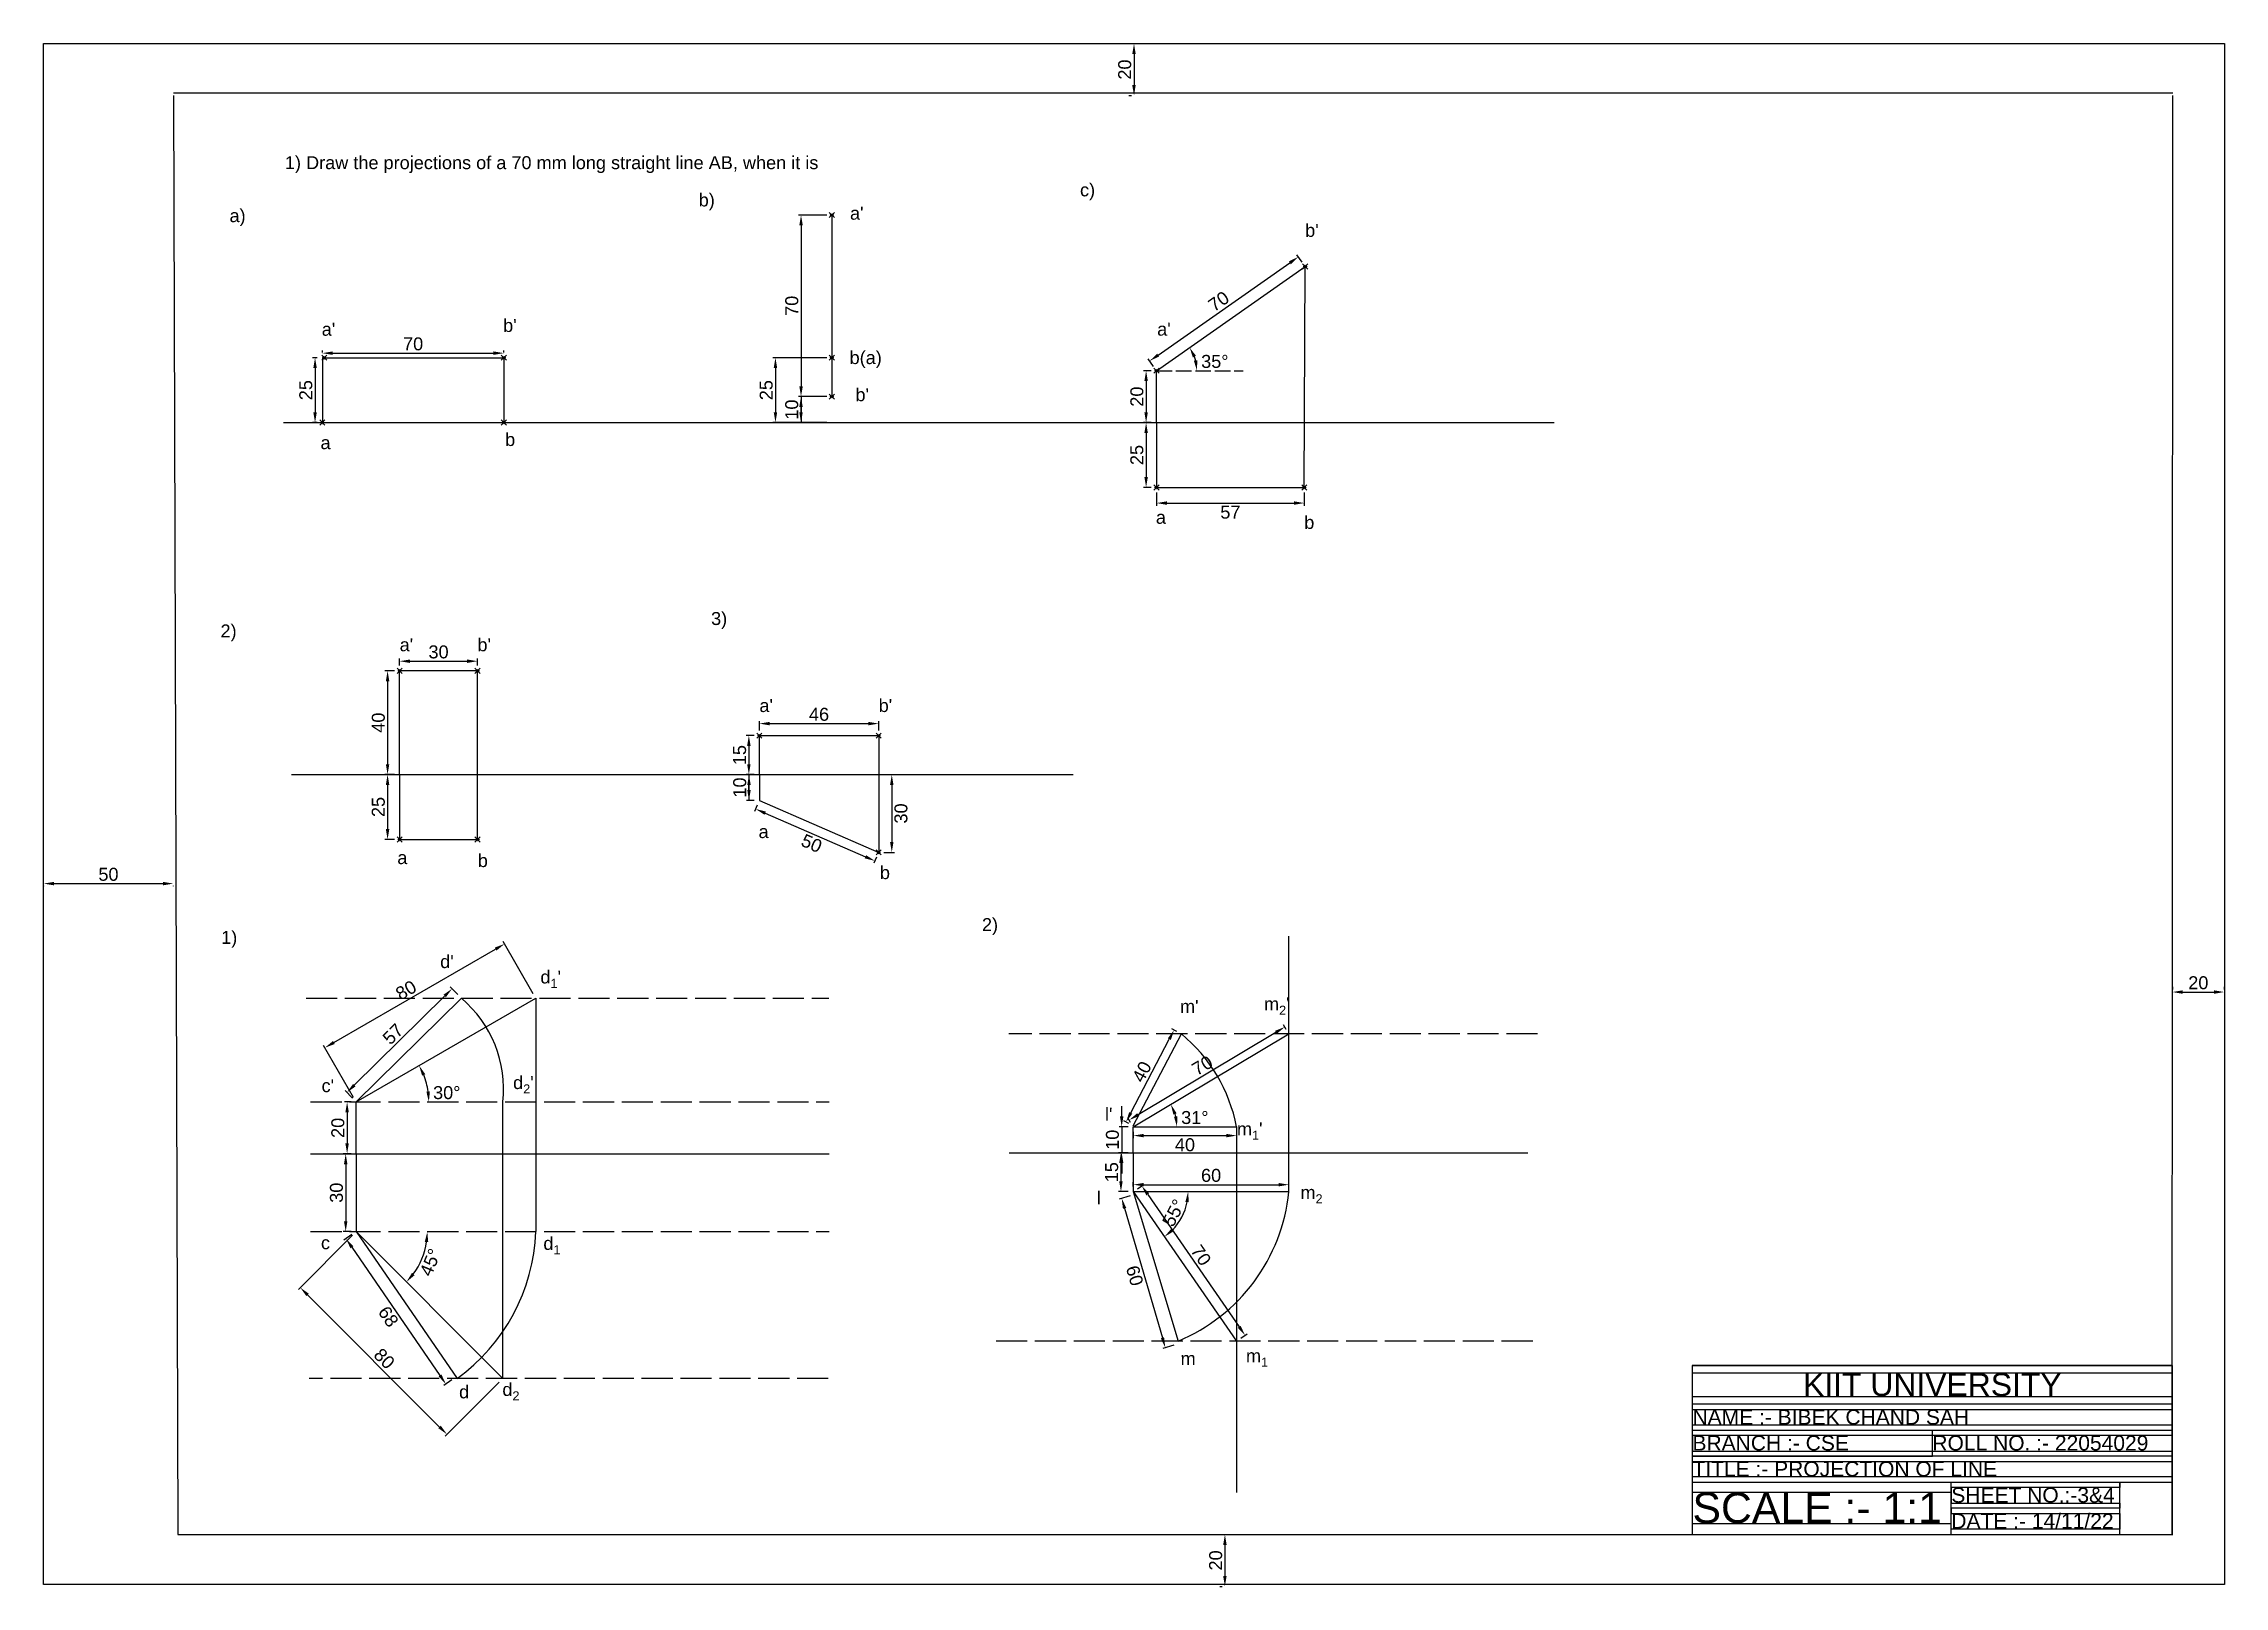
# Model space of a CAD drawing. Header units: millimetres. Extents: x -819 to 22, y -36 to 558.
import ezdxf

# ---------------------------------------------------------------- set-up
doc = ezdxf.new("R2010")
doc.units = ezdxf.units.MM
doc.header["$MEASUREMENT"] = 0
doc.header["$PDMODE"] = 35
doc.header["$PDSIZE"] = -3
doc.linetypes.add('ACAD_ISO02W100', pattern=[15, 12, -3])
doc.styles.get("Standard").update_dxf_attribs({"font": 'arial.ttf'})
doc.dimstyles.get("Standard").update_dxf_attribs({"dimtxt": 5, "dimasz": 4, "dimexe": 1, "dimexo": 2, "dimgap": 1, "dimtad": 1, "dimdec": 0, "dimdsep": 46, "dimtxsty": 'Standard', "dimcen": 2.5, "dimclrd": 2, "dimclre": 1, "dimadec": 0, "dimazin": 0, "dimtfac": 1, "dimtdec": 0, "dimtmove": 0, "dimatfit": 3, "dimfxl": 1, "dimtolj": 1, "dimtzin": 0, "dimarcsym": 0})

msp = doc.modelspace()

# ---------------------------------------------------------------- texts
at = {"attachment_point": 1}
for s, width, heights, insert, char_height in [('1) Draw the projections of a 70 mm long straight line AB, when it is', 396.5914, [0], (-725.65, 514.88), 5), ('c)', 4.264, [0], (-419.02, 504.39), 5), ('b)', 4.264, [0], (-566.07, 500.5), 5), ('a)', 4.264, [0], (-747.01, 494.45), 5), ("a'", 4.264, [0], (-507.72, 495.39), 5), ("b'", 5.0293, [0], (-332.2, 488.77), 5), ("a'", 4.264, [0], (-711.45, 450.65), 5), ("b'", 5.0293, [0], (-641.5, 452.12), 5), ("a'", 4.264, [0], (-389.27, 450.69), 5), ('b(a)', 5.0293, [0], (-507.88, 439.74), 5), ("b'", 5.0293, [0], (-505.63, 425.43), 5), ('a', 4.264, [0], (-711.92, 406.94), 5), ('b', 5.0293, [0], (-640.73, 408.16), 5), ('a', 4.264, [0], (-389.76, 378.17), 5), ('b', 5.0293, [0], (-332.54, 376.21), 5), ('3)', 4.264, [0], (-561.3, 339.16), 5), ('2)', 4.264, [0], (-750.48, 334.36), 5), ("a'", 4.264, [0], (-681.4, 329.04), 5), ("b'", 5.0293, [0], (-651.4, 329.04), 5), ("a'", 4.264, [0], (-542.67, 305.61), 5), ("b'", 5.0293, [0], (-496.67, 305.61), 5), ('a', 4.264, [0], (-542.98, 257.02), 5), ('a', 4.264, [0], (-682.3, 246.99), 5), ('b', 5.0293, [0], (-651.28, 245.85), 5), ('b', 5.0293, [0], (-496.19, 241.21), 5), ('2)', 4.264, [0], (-456.84, 221.16), 5), ('1)', 4.264, [0], (-750.24, 216.25), 5), ("d'", 4.264, [0], (-665.77, 206.92), 5), ("\\A1;d{\\H0.7x;\\S^ 1;}'", 4.264, [0], (-627.12, 200.98), 5), ("m'", 4.264, [0], (-380.46, 189.64), 5), ("\\A1;m{\\H0.7x;\\S^ 2;}'", 4.264, [0], (-348.07, 190.61), 5), ("\\A1;d{\\H0.7x;\\S^ 2;}'", 4.264, [0], (-637.65, 160.28), 5), ("c'", 4.264, [0], (-711.51, 159.09), 5), ("l'", 4.264, [0], (-409.39, 148.06), 5), ("\\A1;m{\\H0.7x;\\S^ 1;}'", 4.264, [0], (-358.5, 142.42), 5), ('l', 4.264, [0], (-412.58, 115.88), 5), ('\\A1;m{\\H0.7x;\\S^ 2;}', 4.264, [0], (-334.01, 117.93), 5), ('c', 4.264, [0], (-711.74, 98.53), 5), ('\\A1;d{\\H0.7x;\\S^ 1;}', 4.264, [0], (-625.98, 98.29), 5), ('m', 4.264, [0], (-380.24, 53.9), 5), ('\\A1;m{\\H0.7x;\\S^ 1;}', 4.264, [0], (-355.02, 54.97), 5), ('\\A1;d{\\H0.7x;\\S^ 2;}', 4.264, [0], (-641.79, 41.98), 5), ('\\pxqc;KIIT UNIVERSITY', 185, [9], (-182.83, 45.76), 8.8), ('d', 4.264, [0], (-658.49, 41.06), 5), ('NAME :- BIBEK CHAND SAH', 185, [0], (-182.83, 31.76), 5.8), ('BRANCH :- CSE', 92.5, [0], (-182.83, 21.76), 5.8), ('ROLL NO. :- 22054029', 92.5, [0], (-90.33, 21.76), 5.8), ('TITLE :- PROJECTION OF LINE', 185, [0], (-182.83, 11.76), 5.8), ('SHEET NO.:-3&4 ', 65, [0], (-83.01, 1.68), 5.8), ('SCALE :- 1:1', 99.8207, [0], (-182.83, -0.24), 11.8), ('DATE :- 14/11/22', 65, [0], (-83.01, -8.32), 5.8)]:
    msp.add_mtext_dynamic_manual_height_columns(s, width=width, gutter_width=1, heights=heights, dxfattribs=dict(at, insert=insert, char_height=char_height))

# ---------------------------------------------------------------- blocks, each defined once
blk = doc.blocks.new('*D1')
at = {"color": 1, "lineweight": -2, "transparency": 16777216}
for p, q in [((-818.7, 233.6), (-818.7, 233.48)), ((-768.7, 233.6), (-768.7, 233.48))]:
    blk.add_line(p, q, dxfattribs=at)
at = {"color": 2, "lineweight": -2, "transparency": 16777216}
blk.add_line((-814.7, 234.48), (-772.7, 234.48), dxfattribs=at)
at = {"color": 2, "transparency": 16777216}
for points in [[(-814.7, 235.14), (-814.7, 233.81), (-818.7, 234.48)], [(-772.7, 235.14), (-772.7, 233.81), (-768.7, 234.48)]]:
    blk.add_solid(points, dxfattribs=at)
at = {"layer": 'Defpoints', "color": 0, "transparency": 16777216}
for p in [(-818.7, 235.6), (-768.7, 235.6), (-768.7, 234.48)]:
    blk.add_point(p, dxfattribs=at)
at = {"color": 0, "transparency": 16777216, "insert": (-793.7, 238.03), "char_height": 5, "attachment_point": 5}
blk.add_mtext('\\A1;50', dxfattribs=at)
blk = doc.blocks.new('*D2')
at = {"color": 1, "lineweight": -2, "transparency": 16777216}
for p, q in [((-400.2, 558.26), (-399.2, 558.26)), ((-400.2, 538.26), (-399.2, 538.26))]:
    blk.add_line(p, q, dxfattribs=at)
at = {"color": 2, "lineweight": -2, "transparency": 16777216}
blk.add_line((-398.2, 554.26), (-398.2, 542.26), dxfattribs=at)
at = {"color": 2, "transparency": 16777216}
for points in [[(-398.87, 554.26), (-397.54, 554.26), (-398.2, 558.26)], [(-398.87, 542.26), (-397.54, 542.26), (-398.2, 538.26)]]:
    blk.add_solid(points, dxfattribs=at)
at = {"layer": 'Defpoints', "color": 0, "transparency": 16777216}
for p in [(-398.2, 558.26), (-398.2, 538.26), (-398.2, 538.26)]:
    blk.add_point(p, dxfattribs=at)
at = {"color": 0, "transparency": 16777216, "insert": (-401.76, 548.26), "char_height": 5, "attachment_point": 5, "rotation": 90}
blk.add_mtext('\\A1;20', dxfattribs=at)
blk = doc.blocks.new('*D3')
at = {"color": 1, "lineweight": -2, "transparency": 16777216}
for p, q in [((2.25, 194.68), (2.25, 193.68)), ((22.25, 194.68), (22.25, 193.68))]:
    blk.add_line(p, q, dxfattribs=at)
at = {"color": 2, "lineweight": -2, "transparency": 16777216}
blk.add_line((6.25, 192.68), (18.25, 192.68), dxfattribs=at)
at = {"color": 2, "transparency": 16777216}
for points in [[(6.25, 193.35), (6.25, 192.01), (2.25, 192.68)], [(18.25, 193.35), (18.25, 192.01), (22.25, 192.68)]]:
    blk.add_solid(points, dxfattribs=at)
at = {"layer": 'Defpoints', "color": 0, "transparency": 16777216}
for p in [(2.25, 192.68), (22.25, 192.68), (22.25, 192.68)]:
    blk.add_point(p, dxfattribs=at)
at = {"color": 0, "transparency": 16777216, "insert": (12.25, 196.23), "char_height": 5, "attachment_point": 5}
blk.add_mtext('\\A1;20', dxfattribs=at)
blk = doc.blocks.new('*D4')
at = {"color": 1, "lineweight": -2, "transparency": 16777216}
for p, q in [((-365.14, -16.41), (-364.14, -16.41)), ((-365.14, -36.41), (-364.14, -36.41))]:
    blk.add_line(p, q, dxfattribs=at)
at = {"color": 2, "lineweight": -2, "transparency": 16777216}
blk.add_line((-363.14, -20.41), (-363.14, -32.41), dxfattribs=at)
at = {"color": 2, "transparency": 16777216}
for points in [[(-363.81, -20.41), (-362.48, -20.41), (-363.14, -16.41)], [(-363.81, -32.41), (-362.48, -32.41), (-363.14, -36.41)]]:
    blk.add_solid(points, dxfattribs=at)
at = {"layer": 'Defpoints', "color": 0, "transparency": 16777216}
for p in [(-363.14, -16.41), (-363.14, -36.41), (-363.14, -36.41)]:
    blk.add_point(p, dxfattribs=at)
at = {"color": 0, "transparency": 16777216, "insert": (-366.69, -26.41), "char_height": 5, "attachment_point": 5, "rotation": 90}
blk.add_mtext('\\A1;20', dxfattribs=at)
blk = doc.blocks.new('*D5')
at = {"color": 1, "lineweight": -2, "transparency": 16777216}
for p, q in [((-713.21, 437.19), (-715.02, 437.19)), ((-713.21, 412.19), (-715.02, 412.19))]:
    blk.add_line(p, q, dxfattribs=at)
at = {"color": 2, "lineweight": -2, "transparency": 16777216}
blk.add_line((-714.02, 433.19), (-714.02, 416.19), dxfattribs=at)
at = {"color": 2, "transparency": 16777216}
for points in [[(-714.69, 433.19), (-713.35, 433.19), (-714.02, 437.19)], [(-714.69, 416.19), (-713.35, 416.19), (-714.02, 412.19)]]:
    blk.add_solid(points, dxfattribs=at)
at = {"layer": 'Defpoints', "color": 0, "transparency": 16777216}
for p in [(-711.21, 437.19), (-714.02, 412.19), (-711.21, 412.19)]:
    blk.add_point(p, dxfattribs=at)
at = {"color": 0, "transparency": 16777216, "insert": (-717.57, 424.69), "char_height": 5, "attachment_point": 5, "rotation": 90}
blk.add_mtext('\\A1;25', dxfattribs=at)
blk = doc.blocks.new('*D6')
at = {"color": 1, "lineweight": -2, "transparency": 16777216}
for p, q in [((-700.15, 150.32), (-702.66, 150.32)), ((-700.15, 130.32), (-702.66, 130.32))]:
    blk.add_line(p, q, dxfattribs=at)
at = {"color": 2, "lineweight": -2, "transparency": 16777216}
blk.add_line((-701.66, 146.32), (-701.66, 134.32), dxfattribs=at)
at = {"color": 2, "transparency": 16777216}
for points in [[(-702.33, 146.32), (-701, 146.32), (-701.66, 150.32)], [(-702.33, 134.32), (-701, 134.32), (-701.66, 130.32)]]:
    blk.add_solid(points, dxfattribs=at)
at = {"layer": 'Defpoints', "color": 0, "transparency": 16777216}
for p in [(-698.15, 150.32), (-701.66, 130.32), (-698.15, 130.32)]:
    blk.add_point(p, dxfattribs=at)
at = {"color": 0, "transparency": 16777216, "insert": (-705.22, 140.32), "char_height": 5, "attachment_point": 5, "rotation": 90}
blk.add_mtext('\\A1;20', dxfattribs=at)
blk = doc.blocks.new('*D7')
at = {"color": 1, "lineweight": -2, "transparency": 16777216}
for p, q in [((-700.15, 130.32), (-703.21, 130.32)), ((-700.15, 100.32), (-703.21, 100.32))]:
    blk.add_line(p, q, dxfattribs=at)
at = {"color": 2, "lineweight": -2, "transparency": 16777216}
blk.add_line((-702.21, 126.32), (-702.21, 104.32), dxfattribs=at)
at = {"color": 2, "transparency": 16777216}
for points in [[(-702.87, 126.32), (-701.54, 126.32), (-702.21, 130.32)], [(-702.87, 104.32), (-701.54, 104.32), (-702.21, 100.32)]]:
    blk.add_solid(points, dxfattribs=at)
at = {"layer": 'Defpoints', "color": 0, "transparency": 16777216}
for p in [(-698.15, 130.32), (-702.21, 100.32), (-698.15, 100.32)]:
    blk.add_point(p, dxfattribs=at)
at = {"color": 0, "transparency": 16777216, "insert": (-705.76, 115.32), "char_height": 5, "attachment_point": 5, "rotation": 90}
blk.add_mtext('\\A1;30', dxfattribs=at)
blk = doc.blocks.new('*D8')
at = {"color": 2, "lineweight": -2, "transparency": 16777216}
for p, q in [((-402.95, 144.73), (-402.95, 148.73)), ((-402.95, 140.73), (-402.95, 130.73)), ((-402.95, 126.73), (-402.95, 122.73))]:
    blk.add_line(p, q, dxfattribs=at)
at = {"color": 1, "lineweight": -2, "transparency": 16777216}
for p, q in [((-400.47, 140.73), (-403.95, 140.73)), ((-400.47, 130.73), (-403.95, 130.73))]:
    blk.add_line(p, q, dxfattribs=at)
at = {"color": 2, "transparency": 16777216}
for points in [[(-403.62, 144.73), (-402.29, 144.73), (-402.95, 140.73)], [(-403.62, 126.73), (-402.29, 126.73), (-402.95, 130.73)]]:
    blk.add_solid(points, dxfattribs=at)
at = {"layer": 'Defpoints', "color": 0, "transparency": 16777216}
for p in [(-398.47, 140.73), (-402.95, 130.73), (-398.47, 130.73)]:
    blk.add_point(p, dxfattribs=at)
at = {"color": 0, "transparency": 16777216, "insert": (-406.5, 135.73), "char_height": 5, "attachment_point": 5, "rotation": 90}
blk.add_mtext('\\A1;10', dxfattribs=at)
blk = doc.blocks.new('*D9')
at = {"color": 1, "lineweight": -2, "transparency": 16777216}
for p, q in [((-400.47, 130.73), (-404.24, 130.73)), ((-400.47, 115.73), (-404.24, 115.73))]:
    blk.add_line(p, q, dxfattribs=at)
at = {"color": 2, "lineweight": -2, "transparency": 16777216}
blk.add_line((-403.24, 126.73), (-403.24, 119.73), dxfattribs=at)
at = {"color": 2, "transparency": 16777216}
for points in [[(-403.91, 126.73), (-402.58, 126.73), (-403.24, 130.73)], [(-403.91, 119.73), (-402.58, 119.73), (-403.24, 115.73)]]:
    blk.add_solid(points, dxfattribs=at)
at = {"layer": 'Defpoints', "color": 0, "transparency": 16777216}
for p in [(-398.47, 130.73), (-403.24, 115.73), (-398.47, 115.73)]:
    blk.add_point(p, dxfattribs=at)
at = {"color": 0, "transparency": 16777216, "insert": (-406.79, 123.23), "char_height": 5, "attachment_point": 5, "rotation": 90}
blk.add_mtext('\\A1;15', dxfattribs=at)
blk = doc.blocks.new('*D10')
at = {"color": 1, "lineweight": -2, "transparency": 16777216}
for p, q in [((-398.47, 117.73), (-398.47, 119.42)), ((-338.47, 117.73), (-338.47, 119.42))]:
    blk.add_line(p, q, dxfattribs=at)
at = {"color": 2, "lineweight": -2, "transparency": 16777216}
blk.add_line((-394.47, 118.42), (-342.47, 118.42), dxfattribs=at)
at = {"color": 2, "transparency": 16777216}
for points in [[(-394.47, 119.09), (-394.47, 117.76), (-398.47, 118.42)], [(-342.47, 119.09), (-342.47, 117.76), (-338.47, 118.42)]]:
    blk.add_solid(points, dxfattribs=at)
at = {"layer": 'Defpoints', "color": 0, "transparency": 16777216}
for p in [(-338.47, 118.42), (-398.47, 115.73), (-338.47, 115.73)]:
    blk.add_point(p, dxfattribs=at)
at = {"color": 0, "transparency": 16777216, "insert": (-368.47, 121.98), "char_height": 5, "attachment_point": 5}
blk.add_mtext('\\A1;60', dxfattribs=at)
blk = doc.blocks.new('*D11')
at = {"color": 1, "lineweight": -2, "transparency": 16777216}
for p, q in [((-398.47, 138.73), (-398.47, 136.34)), ((-358.63, 138.73), (-358.63, 136.34))]:
    blk.add_line(p, q, dxfattribs=at)
at = {"color": 2, "lineweight": -2, "transparency": 16777216}
blk.add_line((-394.47, 137.34), (-362.63, 137.34), dxfattribs=at)
at = {"color": 2, "transparency": 16777216}
for points in [[(-394.47, 138), (-394.47, 136.67), (-398.47, 137.34)], [(-362.63, 138), (-362.63, 136.67), (-358.63, 137.34)]]:
    blk.add_solid(points, dxfattribs=at)
at = {"layer": 'Defpoints', "color": 0, "transparency": 16777216}
for p in [(-398.47, 140.73), (-358.63, 140.73), (-358.63, 137.34)]:
    blk.add_point(p, dxfattribs=at)
at = {"color": 0, "transparency": 16777216, "insert": (-378.55, 133.78), "char_height": 5, "attachment_point": 5}
blk.add_mtext('\\A1;40', dxfattribs=at)
blk = doc.blocks.new('*D12')
at = {"color": 1, "lineweight": -2, "transparency": 16777216}
for p, q in [((-396.82, 116.87), (-394.38, 118.55)), ((-356.98, 59.25), (-354.54, 60.94))]:
    blk.add_line(p, q, dxfattribs=at)
at = {"color": 2, "lineweight": -2, "transparency": 16777216}
blk.add_line((-392.93, 114.69), (-357.64, 63.66), dxfattribs=at)
at = {"color": 2, "transparency": 16777216}
for points in [[(-392.38, 115.07), (-393.48, 114.31), (-395.21, 117.98)], [(-357.09, 64.04), (-358.19, 63.28), (-355.37, 60.37)]]:
    blk.add_solid(points, dxfattribs=at)
at = {"layer": 'Defpoints', "color": 0, "transparency": 16777216}
for p in [(-398.47, 115.73), (-355.37, 60.37), (-358.63, 58.11)]:
    blk.add_point(p, dxfattribs=at)
at = {"color": 0, "transparency": 16777216, "insert": (-372.36, 91.2), "char_height": 5, "attachment_point": 5, "rotation": 304.66443}
blk.add_mtext('\\A1;70', dxfattribs=at)
blk = doc.blocks.new('*D13')
at = {"color": 1, "lineweight": -2, "transparency": 16777216}
for p, q in [((-399.66, 114.11), (-403.91, 112.87)), ((-382.82, 56.52), (-387.08, 55.28))]:
    blk.add_line(p, q, dxfattribs=at)
at = {"color": 2, "lineweight": -2, "transparency": 16777216}
blk.add_line((-401.83, 109.31), (-387.24, 59.4), dxfattribs=at)
at = {"color": 2, "transparency": 16777216}
for points in [[(-401.19, 109.5), (-402.47, 109.12), (-402.95, 113.15)], [(-386.6, 59.59), (-387.88, 59.21), (-386.12, 55.56)]]:
    blk.add_solid(points, dxfattribs=at)
at = {"layer": 'Defpoints', "color": 0, "transparency": 16777216}
for p in [(-397.74, 114.67), (-386.12, 55.56), (-380.9, 57.08)]:
    blk.add_point(p, dxfattribs=at)
at = {"color": 0, "transparency": 16777216, "insert": (-397.95, 83.36), "char_height": 5, "attachment_point": 5, "rotation": 286.29533}
blk.add_mtext('\\A1;60', dxfattribs=at)
blk = doc.blocks.new('*D14')
at = {"color": 1, "lineweight": -2, "transparency": 16777216}
for p, q in [((-629.87, 192.05), (-641.44, 212.1)), ((-699.15, 152.05), (-710.72, 172.1))]:
    blk.add_line(p, q, dxfattribs=at)
at = {"color": 2, "lineweight": -2, "transparency": 16777216}
blk.add_line((-706.76, 173.23), (-644.4, 209.23), dxfattribs=at)
at = {"color": 2, "transparency": 16777216}
for points in [[(-644.74, 209.81), (-644.07, 208.65), (-640.94, 211.23)], [(-707.09, 173.81), (-706.42, 172.65), (-710.22, 171.23)]]:
    blk.add_solid(points, dxfattribs=at)
at = {"layer": 'Defpoints', "color": 0, "transparency": 16777216}
for p in [(-640.94, 211.23), (-628.87, 190.32), (-698.15, 150.32)]:
    blk.add_point(p, dxfattribs=at)
at = {"color": 0, "transparency": 16777216, "insert": (-678.93, 193.4), "char_height": 5, "attachment_point": 5, "rotation": 30}
blk.add_mtext('\\A1;80', dxfattribs=at)
blk = doc.blocks.new('*D15')
at = {"color": 1, "lineweight": -2, "transparency": 16777216}
for p, q in [((-699.56, 98.91), (-720.43, 78.04)), ((-642.99, 42.34), (-663.86, 21.47))]:
    blk.add_line(p, q, dxfattribs=at)
at = {"color": 2, "lineweight": -2, "transparency": 16777216}
blk.add_line((-716.89, 75.92), (-665.98, 25.01), dxfattribs=at)
at = {"color": 2, "transparency": 16777216}
for points in [[(-716.42, 76.39), (-717.36, 75.45), (-719.72, 78.75)], [(-665.51, 25.48), (-666.45, 24.54), (-663.15, 22.18)]]:
    blk.add_solid(points, dxfattribs=at)
at = {"layer": 'Defpoints', "color": 0, "transparency": 16777216}
for p in [(-698.15, 100.32), (-641.58, 43.75), (-663.15, 22.18)]:
    blk.add_point(p, dxfattribs=at)
at = {"color": 0, "transparency": 16777216, "insert": (-687.32, 51.37), "char_height": 5, "attachment_point": 5, "rotation": 315}
blk.add_mtext('\\A1;80', dxfattribs=at)
blk = doc.blocks.new('*D16')
at = {"color": 2, "lineweight": -2, "transparency": 16777216}
blk.add_arc((-698.15, 150.32), 28.02, 8.18767, 21.81233, dxfattribs=at)
at = {"color": 2, "transparency": 16777216}
for points in [[(-672.74, 160.44), (-671.54, 161.02), (-673.89, 164.33)], [(-669.75, 154.36), (-671.08, 154.26), (-670.13, 150.32)]]:
    blk.add_solid(points, dxfattribs=at)
at = {"layer": 'Defpoints', "color": 0, "transparency": 16777216}
for p in [(-628.87, 190.32), (-671.82, 159.9), (-715.73, 150.32), (-698.15, 150.32), (-515.73, 150.32)]:
    blk.add_point(p, dxfattribs=at)
at = {"color": 0, "transparency": 16777216, "insert": (-663.23, 153.87), "char_height": 5, "attachment_point": 5}
blk.add_mtext('\\A1;30°', dxfattribs=at)
blk = doc.blocks.new('*D17')
at = {"color": 2, "lineweight": -2, "transparency": 16777216}
blk.add_arc((-698.15, 100.32), 27.4, 323.37031, 351.62969, dxfattribs=at)
at = {"color": 2, "transparency": 16777216}
for points in [[(-671.7, 96.38), (-670.37, 96.28), (-670.74, 100.32)], [(-675.65, 83.53), (-676.66, 84.41), (-678.77, 80.94)]]:
    blk.add_solid(points, dxfattribs=at)
at = {"layer": 'Defpoints', "color": 0, "transparency": 16777216}
for p in [(-715.73, 100.32), (-698.15, 100.32), (-515.73, 100.32), (-674.41, 86.62), (-641.58, 43.75)]:
    blk.add_point(p, dxfattribs=at)
at = {"color": 0, "transparency": 16777216, "insert": (-669.56, 88.48), "char_height": 5, "attachment_point": 5, "rotation": 67.5}
blk.add_mtext('\\A1;45°', dxfattribs=at)
blk = doc.blocks.new('*D18')
at = {"color": 2, "lineweight": -2, "transparency": 16777216}
blk.add_line((-396.61, 145.41), (-343.47, 177.16), dxfattribs=at)
at = {"color": 1, "lineweight": -2, "transparency": 16777216}
for p, q in [((-339.49, 178.3), (-340.55, 180.07)), ((-399.49, 142.44), (-400.55, 144.22))]:
    blk.add_line(p, q, dxfattribs=at)
at = {"color": 2, "transparency": 16777216}
for points in [[(-343.82, 177.73), (-343.13, 176.59), (-340.04, 179.21)], [(-396.95, 145.99), (-396.26, 144.84), (-400.04, 143.36)]]:
    blk.add_solid(points, dxfattribs=at)
at = {"layer": 'Defpoints', "color": 0, "transparency": 16777216}
for p in [(-340.04, 179.21), (-338.47, 176.58), (-398.47, 140.73)]:
    blk.add_point(p, dxfattribs=at)
at = {"color": 0, "transparency": 16777216, "insert": (-371.86, 164.34), "char_height": 5, "attachment_point": 5, "rotation": 30.86016}
blk.add_mtext('\\A1;70', dxfattribs=at)
blk = doc.blocks.new('*D19')
at = {"color": 1, "lineweight": -2, "transparency": 16777216}
for p, q in [((-381.7, 177.51), (-383.63, 178.51)), ((-400.24, 142.01), (-402.17, 143.02))]:
    blk.add_line(p, q, dxfattribs=at)
at = {"color": 2, "lineweight": -2, "transparency": 16777216}
blk.add_line((-399.43, 146.1), (-384.59, 174.5), dxfattribs=at)
at = {"color": 2, "transparency": 16777216}
for points in [[(-385.18, 174.81), (-384, 174.2), (-382.74, 178.05)], [(-400.02, 146.41), (-398.84, 145.79), (-401.28, 142.56)]]:
    blk.add_solid(points, dxfattribs=at)
at = {"layer": 'Defpoints', "color": 0, "transparency": 16777216}
for p in [(-382.74, 178.05), (-379.93, 176.58), (-398.47, 141.09)]:
    blk.add_point(p, dxfattribs=at)
at = {"color": 0, "transparency": 16777216, "insert": (-395.16, 161.95), "char_height": 5, "attachment_point": 5, "rotation": 62.4181}
blk.add_mtext('\\A1;40', dxfattribs=at)
blk = doc.blocks.new('*D20')
at = {"color": 2, "lineweight": -2, "transparency": 16777216}
blk.add_arc((-398.47, 140.73), 16.84, 13.64286, 17.2173, dxfattribs=at)
at = {"color": 2, "transparency": 16777216}
for points in [[(-382.99, 145.44), (-381.77, 145.98), (-384.01, 149.36)], [(-381.44, 144.78), (-382.77, 144.62), (-381.63, 140.73)]]:
    blk.add_solid(points, dxfattribs=at)
at = {"layer": 'Defpoints', "color": 0, "transparency": 16777216}
for p in [(-338.47, 176.58), (-382.7, 146.64), (-398.47, 140.73), (-398.47, 140.73), (-358.63, 140.73)]:
    blk.add_point(p, dxfattribs=at)
at = {"color": 0, "transparency": 16777216, "insert": (-374.73, 144.28), "char_height": 5, "attachment_point": 5}
blk.add_mtext('\\A1;31°', dxfattribs=at)
blk = doc.blocks.new('*D21')
at = {"color": 2, "lineweight": -2, "transparency": 16777216}
blk.add_arc((-398.47, 115.73), 21.13, 315.52646, 349.13797, dxfattribs=at)
at = {"color": 2, "transparency": 16777216}
for points in [[(-378.38, 111.81), (-377.05, 111.68), (-377.34, 115.73)], [(-382.96, 100.41), (-383.82, 101.43), (-386.45, 98.35)]]:
    blk.add_solid(points, dxfattribs=at)
at = {"layer": 'Defpoints', "color": 0, "transparency": 16777216}
for p in [(-398.47, 115.73), (-398.47, 115.73), (-338.47, 115.73), (-381.57, 103.04), (-358.63, 58.11)]:
    blk.add_point(p, dxfattribs=at)
at = {"color": 0, "transparency": 16777216, "insert": (-382.89, 107.56), "char_height": 5, "attachment_point": 5, "rotation": 62.33221}
blk.add_mtext('\\A1;55°', dxfattribs=at)
blk = doc.blocks.new('*D22')
at = {"color": 1, "lineweight": -2, "transparency": 16777216}
for p, q in [((-711.21, 439.19), (-711.21, 439.95)), ((-641.21, 439.19), (-641.21, 439.95))]:
    blk.add_line(p, q, dxfattribs=at)
at = {"color": 2, "lineweight": -2, "transparency": 16777216}
blk.add_line((-707.21, 438.95), (-645.21, 438.95), dxfattribs=at)
at = {"color": 2, "transparency": 16777216}
for points in [[(-707.21, 439.61), (-707.21, 438.28), (-711.21, 438.95)], [(-645.21, 439.61), (-645.21, 438.28), (-641.21, 438.95)]]:
    blk.add_solid(points, dxfattribs=at)
at = {"layer": 'Defpoints', "color": 0, "transparency": 16777216}
for p in [(-641.21, 438.95), (-711.21, 437.19), (-641.21, 437.19)]:
    blk.add_point(p, dxfattribs=at)
at = {"color": 0, "transparency": 16777216, "insert": (-676.21, 442.5), "char_height": 5, "attachment_point": 5}
blk.add_mtext('\\A1;70', dxfattribs=at)
blk = doc.blocks.new('*D23')
at = {"color": 1, "lineweight": -2, "transparency": 16777216}
for p, q in [((-516.71, 492.19), (-527.61, 492.19)), ((-516.71, 422.19), (-527.61, 422.19))]:
    blk.add_line(p, q, dxfattribs=at)
at = {"color": 2, "lineweight": -2, "transparency": 16777216}
blk.add_line((-526.61, 488.19), (-526.61, 426.19), dxfattribs=at)
at = {"color": 2, "transparency": 16777216}
for points in [[(-527.27, 488.19), (-525.94, 488.19), (-526.61, 492.19)], [(-527.27, 426.19), (-525.94, 426.19), (-526.61, 422.19)]]:
    blk.add_solid(points, dxfattribs=at)
at = {"layer": 'Defpoints', "color": 0, "transparency": 16777216}
for p in [(-514.71, 492.19), (-526.61, 422.19), (-514.71, 422.19)]:
    blk.add_point(p, dxfattribs=at)
at = {"color": 0, "transparency": 16777216, "insert": (-530.16, 457.19), "char_height": 5, "attachment_point": 5, "rotation": 90}
blk.add_mtext('\\A1;70', dxfattribs=at)
blk = doc.blocks.new('*D24')
at = {"color": 1, "lineweight": -2, "transparency": 16777216}
for p, q in [((-516.71, 437.19), (-537.47, 437.19)), ((-516.71, 412.19), (-537.47, 412.19))]:
    blk.add_line(p, q, dxfattribs=at)
at = {"color": 2, "lineweight": -2, "transparency": 16777216}
blk.add_line((-536.47, 433.19), (-536.47, 416.19), dxfattribs=at)
at = {"color": 2, "transparency": 16777216}
for points in [[(-537.14, 433.19), (-535.8, 433.19), (-536.47, 437.19)], [(-537.14, 416.19), (-535.8, 416.19), (-536.47, 412.19)]]:
    blk.add_solid(points, dxfattribs=at)
at = {"layer": 'Defpoints', "color": 0, "transparency": 16777216}
for p in [(-514.71, 437.19), (-536.47, 412.19), (-514.71, 412.19)]:
    blk.add_point(p, dxfattribs=at)
at = {"color": 0, "transparency": 16777216, "insert": (-540.02, 424.69), "char_height": 5, "attachment_point": 5, "rotation": 90}
blk.add_mtext('\\A1;25', dxfattribs=at)
blk = doc.blocks.new('*D25')
at = {"color": 1, "lineweight": -2, "transparency": 16777216}
for p, q in [((-516.71, 422.19), (-527.62, 422.19)), ((-516.71, 412.19), (-527.62, 412.19))]:
    blk.add_line(p, q, dxfattribs=at)
at = {"color": 2, "lineweight": -2, "transparency": 16777216}
for p, q in [((-526.62, 422.19), (-526.62, 412.19)), ((-526.62, 416.19), (-526.62, 420.19)), ((-526.62, 418.19), (-526.62, 414.19))]:
    blk.add_line(p, q, dxfattribs=at)
at = {"color": 2, "transparency": 16777216}
for points in [[(-527.28, 418.19), (-525.95, 418.19), (-526.62, 422.19)], [(-527.28, 416.19), (-525.95, 416.19), (-526.62, 412.19)]]:
    blk.add_solid(points, dxfattribs=at)
at = {"layer": 'Defpoints', "color": 0, "transparency": 16777216}
for p in [(-514.71, 422.19), (-526.62, 412.19), (-514.71, 412.19)]:
    blk.add_point(p, dxfattribs=at)
at = {"color": 0, "transparency": 16777216, "insert": (-530.17, 417.19), "char_height": 5, "attachment_point": 5, "rotation": 90}
blk.add_mtext('\\A1;10', dxfattribs=at)
blk = doc.blocks.new('*D26')
at = {"color": 1, "lineweight": -2, "transparency": 16777216}
for p, q in [((-391.54, 432.19), (-394.53, 432.19)), ((-391.54, 412.19), (-394.53, 412.19))]:
    blk.add_line(p, q, dxfattribs=at)
at = {"color": 2, "lineweight": -2, "transparency": 16777216}
blk.add_line((-393.53, 428.19), (-393.53, 416.19), dxfattribs=at)
at = {"color": 2, "transparency": 16777216}
for points in [[(-394.2, 428.19), (-392.86, 428.19), (-393.53, 432.19)], [(-394.2, 416.19), (-392.86, 416.19), (-393.53, 412.19)]]:
    blk.add_solid(points, dxfattribs=at)
at = {"layer": 'Defpoints', "color": 0, "transparency": 16777216}
for p in [(-389.54, 432.19), (-393.53, 412.19), (-389.54, 412.19)]:
    blk.add_point(p, dxfattribs=at)
at = {"color": 0, "transparency": 16777216, "insert": (-397.08, 422.19), "char_height": 5, "attachment_point": 5, "rotation": 90}
blk.add_mtext('\\A1;20', dxfattribs=at)
blk = doc.blocks.new('*D27')
at = {"color": 1, "lineweight": -2, "transparency": 16777216}
for p, q in [((-391.54, 412.19), (-394.53, 412.19)), ((-391.54, 387.19), (-394.53, 387.19))]:
    blk.add_line(p, q, dxfattribs=at)
at = {"color": 2, "lineweight": -2, "transparency": 16777216}
blk.add_line((-393.53, 408.19), (-393.53, 391.19), dxfattribs=at)
at = {"color": 2, "transparency": 16777216}
for points in [[(-394.2, 408.19), (-392.86, 408.19), (-393.53, 412.19)], [(-394.2, 391.19), (-392.86, 391.19), (-393.53, 387.19)]]:
    blk.add_solid(points, dxfattribs=at)
at = {"layer": 'Defpoints', "color": 0, "transparency": 16777216}
for p in [(-389.54, 412.19), (-393.53, 387.19), (-389.54, 387.19)]:
    blk.add_point(p, dxfattribs=at)
at = {"color": 0, "transparency": 16777216, "insert": (-397.08, 399.69), "char_height": 5, "attachment_point": 5, "rotation": 90}
blk.add_mtext('\\A1;25', dxfattribs=at)
blk = doc.blocks.new('*D28')
at = {"color": 1, "lineweight": -2, "transparency": 16777216}
for p, q in [((-389.54, 385.19), (-389.54, 380.16)), ((-332.54, 385.19), (-332.54, 380.16))]:
    blk.add_line(p, q, dxfattribs=at)
at = {"color": 2, "lineweight": -2, "transparency": 16777216}
blk.add_line((-385.54, 381.16), (-336.54, 381.16), dxfattribs=at)
at = {"color": 2, "transparency": 16777216}
for points in [[(-385.54, 381.83), (-385.54, 380.5), (-389.54, 381.16)], [(-336.54, 381.83), (-336.54, 380.5), (-332.54, 381.16)]]:
    blk.add_solid(points, dxfattribs=at)
at = {"layer": 'Defpoints', "color": 0, "transparency": 16777216}
for p in [(-389.54, 387.19), (-332.54, 387.19), (-332.54, 381.16)]:
    blk.add_point(p, dxfattribs=at)
at = {"color": 0, "transparency": 16777216, "insert": (-361.04, 377.62), "char_height": 5, "attachment_point": 5}
blk.add_mtext('\\A1;57', dxfattribs=at)
blk = doc.blocks.new('*D29')
at = {"color": 2, "lineweight": -2, "transparency": 16777216}
blk.add_line((-388.89, 438.23), (-338.1, 473.79), dxfattribs=at)
at = {"color": 1, "lineweight": -2, "transparency": 16777216}
for p, q in [((-333.35, 473.97), (-335.4, 476.9)), ((-390.69, 433.82), (-392.74, 436.75))]:
    blk.add_line(p, q, dxfattribs=at)
at = {"color": 2, "transparency": 16777216}
for points in [[(-338.48, 474.34), (-337.72, 473.24), (-334.82, 476.08)], [(-389.27, 438.77), (-388.51, 437.68), (-392.17, 435.93)]]:
    blk.add_solid(points, dxfattribs=at)
at = {"layer": 'Defpoints', "color": 0, "transparency": 16777216}
for p in [(-334.82, 476.08), (-332.2, 472.34), (-389.54, 432.19)]:
    blk.add_point(p, dxfattribs=at)
at = {"color": 0, "transparency": 16777216, "insert": (-365.53, 458.92), "char_height": 5, "attachment_point": 5, "rotation": 35}
blk.add_mtext('\\A1;70', dxfattribs=at)
blk = doc.blocks.new('*D30')
at = {"color": 2, "linetype": 'ACAD_ISO02W100', "lineweight": -2, "transparency": 16777216}
blk.add_arc((-389.54, 432.19), 15.61, 14.72278, 20.27722, dxfattribs=at)
at = {"color": 2, "linetype": 'ACAD_ISO02W100', "transparency": 16777216}
for points in [[(-375.49, 437.29), (-374.31, 437.9), (-376.75, 441.14)], [(-373.78, 436.24), (-375.11, 436.07), (-373.93, 432.19)]]:
    blk.add_solid(points, dxfattribs=at)
at = {"layer": 'Defpoints', "color": 0, "linetype": 'ACAD_ISO02W100', "transparency": 16777216}
for p in [(-332.2, 472.34), (-375.21, 438.37), (-389.54, 432.19), (-389.54, 432.19), (-356.06, 432.19)]:
    blk.add_point(p, dxfattribs=at)
at = {"color": 0, "linetype": 'ACAD_ISO02W100', "transparency": 16777216, "insert": (-367.03, 435.74), "char_height": 5, "attachment_point": 5}
blk.add_mtext('\\A1;35°', dxfattribs=at)
blk = doc.blocks.new('*D31')
at = {"color": 1, "lineweight": -2, "transparency": 16777216}
for p, q in [((-683.4, 316.51), (-687.05, 316.51)), ((-683.4, 276.51), (-687.05, 276.51))]:
    blk.add_line(p, q, dxfattribs=at)
at = {"color": 2, "lineweight": -2, "transparency": 16777216}
blk.add_line((-686.05, 312.51), (-686.05, 280.51), dxfattribs=at)
at = {"color": 2, "transparency": 16777216}
for points in [[(-686.72, 312.51), (-685.39, 312.51), (-686.05, 316.51)], [(-686.72, 280.51), (-685.39, 280.51), (-686.05, 276.51)]]:
    blk.add_solid(points, dxfattribs=at)
at = {"layer": 'Defpoints', "color": 0, "transparency": 16777216}
for p in [(-681.4, 316.51), (-686.05, 276.51), (-681.4, 276.51)]:
    blk.add_point(p, dxfattribs=at)
at = {"color": 0, "transparency": 16777216, "insert": (-689.61, 296.51), "char_height": 5, "attachment_point": 5, "rotation": 90}
blk.add_mtext('\\A1;40', dxfattribs=at)
blk = doc.blocks.new('*D32')
at = {"color": 1, "lineweight": -2, "transparency": 16777216}
for p, q in [((-683.4, 276.51), (-687.05, 276.51)), ((-683.4, 251.51), (-687.05, 251.51))]:
    blk.add_line(p, q, dxfattribs=at)
at = {"color": 2, "lineweight": -2, "transparency": 16777216}
blk.add_line((-686.05, 272.51), (-686.05, 255.51), dxfattribs=at)
at = {"color": 2, "transparency": 16777216}
for points in [[(-686.72, 272.51), (-685.39, 272.51), (-686.05, 276.51)], [(-686.72, 255.51), (-685.39, 255.51), (-686.05, 251.51)]]:
    blk.add_solid(points, dxfattribs=at)
at = {"layer": 'Defpoints', "color": 0, "transparency": 16777216}
for p in [(-681.4, 276.51), (-686.05, 251.51), (-681.4, 251.51)]:
    blk.add_point(p, dxfattribs=at)
at = {"color": 0, "transparency": 16777216, "insert": (-689.61, 264.01), "char_height": 5, "attachment_point": 5, "rotation": 90}
blk.add_mtext('\\A1;25', dxfattribs=at)
blk = doc.blocks.new('*D33')
at = {"color": 1, "lineweight": -2, "transparency": 16777216}
for p, q in [((-681.4, 318.51), (-681.4, 321.21)), ((-651.4, 318.51), (-651.4, 321.21))]:
    blk.add_line(p, q, dxfattribs=at)
at = {"color": 2, "lineweight": -2, "transparency": 16777216}
blk.add_line((-677.4, 320.21), (-655.4, 320.21), dxfattribs=at)
at = {"color": 2, "transparency": 16777216}
for points in [[(-677.4, 320.87), (-677.4, 319.54), (-681.4, 320.21)], [(-655.4, 320.87), (-655.4, 319.54), (-651.4, 320.21)]]:
    blk.add_solid(points, dxfattribs=at)
at = {"layer": 'Defpoints', "color": 0, "transparency": 16777216}
for p in [(-651.4, 320.21), (-681.4, 316.51), (-651.4, 316.51)]:
    blk.add_point(p, dxfattribs=at)
at = {"color": 0, "transparency": 16777216, "insert": (-666.4, 323.76), "char_height": 5, "attachment_point": 5}
blk.add_mtext('\\A1;30', dxfattribs=at)
blk = doc.blocks.new('*D34')
at = {"color": 1, "lineweight": -2, "transparency": 16777216}
for p, q in [((-542.67, 293.51), (-542.67, 297.15)), ((-496.67, 293.51), (-496.67, 297.15))]:
    blk.add_line(p, q, dxfattribs=at)
at = {"color": 2, "lineweight": -2, "transparency": 16777216}
blk.add_line((-538.67, 296.15), (-500.67, 296.15), dxfattribs=at)
at = {"color": 2, "transparency": 16777216}
for points in [[(-538.67, 296.82), (-538.67, 295.48), (-542.67, 296.15)], [(-500.67, 296.82), (-500.67, 295.48), (-496.67, 296.15)]]:
    blk.add_solid(points, dxfattribs=at)
at = {"layer": 'Defpoints', "color": 0, "transparency": 16777216}
for p in [(-496.67, 296.15), (-542.67, 291.51), (-496.67, 291.51)]:
    blk.add_point(p, dxfattribs=at)
at = {"color": 0, "transparency": 16777216, "insert": (-519.67, 299.7), "char_height": 5, "attachment_point": 5}
blk.add_mtext('\\A1;46', dxfattribs=at)
blk = doc.blocks.new('*D35')
at = {"color": 1, "lineweight": -2, "transparency": 16777216}
for p, q in [((-544.67, 291.51), (-547.73, 291.51)), ((-544.67, 276.51), (-547.73, 276.51))]:
    blk.add_line(p, q, dxfattribs=at)
at = {"color": 2, "lineweight": -2, "transparency": 16777216}
blk.add_line((-546.73, 287.51), (-546.73, 280.51), dxfattribs=at)
at = {"color": 2, "transparency": 16777216}
for points in [[(-547.4, 287.51), (-546.06, 287.51), (-546.73, 291.51)], [(-547.4, 280.51), (-546.06, 280.51), (-546.73, 276.51)]]:
    blk.add_solid(points, dxfattribs=at)
at = {"layer": 'Defpoints', "color": 0, "transparency": 16777216}
for p in [(-542.67, 291.51), (-546.73, 276.51), (-542.67, 276.51)]:
    blk.add_point(p, dxfattribs=at)
at = {"color": 0, "transparency": 16777216, "insert": (-550.28, 284.01), "char_height": 5, "attachment_point": 5, "rotation": 90}
blk.add_mtext('\\A1;15', dxfattribs=at)
blk = doc.blocks.new('*D36')
at = {"color": 1, "lineweight": -2, "transparency": 16777216}
for p, q in [((-544.67, 276.51), (-547.68, 276.51)), ((-544.67, 266.51), (-547.68, 266.51))]:
    blk.add_line(p, q, dxfattribs=at)
at = {"color": 2, "lineweight": -2, "transparency": 16777216}
for p, q in [((-546.68, 276.51), (-546.68, 266.51)), ((-546.68, 270.51), (-546.68, 274.51)), ((-546.68, 272.51), (-546.68, 268.51))]:
    blk.add_line(p, q, dxfattribs=at)
at = {"color": 2, "transparency": 16777216}
for points in [[(-547.34, 272.51), (-546.01, 272.51), (-546.68, 276.51)], [(-547.34, 270.51), (-546.01, 270.51), (-546.68, 266.51)]]:
    blk.add_solid(points, dxfattribs=at)
at = {"layer": 'Defpoints', "color": 0, "transparency": 16777216}
for p in [(-542.67, 276.51), (-546.68, 266.51), (-542.67, 266.51)]:
    blk.add_point(p, dxfattribs=at)
at = {"color": 0, "transparency": 16777216, "insert": (-550.23, 271.51), "char_height": 5, "attachment_point": 5, "rotation": 90}
blk.add_mtext('\\A1;10', dxfattribs=at)
blk = doc.blocks.new('*D37')
at = {"color": 1, "lineweight": -2, "transparency": 16777216}
for p, q in [((-494.67, 276.51), (-490.61, 276.51)), ((-494.67, 246.51), (-490.61, 246.51))]:
    blk.add_line(p, q, dxfattribs=at)
at = {"color": 2, "lineweight": -2, "transparency": 16777216}
blk.add_line((-491.61, 272.51), (-491.61, 250.51), dxfattribs=at)
at = {"color": 2, "transparency": 16777216}
for points in [[(-492.28, 272.51), (-490.95, 272.51), (-491.61, 276.51)], [(-492.28, 250.51), (-490.95, 250.51), (-491.61, 246.51)]]:
    blk.add_solid(points, dxfattribs=at)
at = {"layer": 'Defpoints', "color": 0, "transparency": 16777216}
for p in [(-496.67, 276.51), (-496.67, 246.51), (-491.61, 246.51)]:
    blk.add_point(p, dxfattribs=at)
at = {"color": 0, "transparency": 16777216, "insert": (-488.06, 261.51), "char_height": 5, "attachment_point": 5, "rotation": 90}
blk.add_mtext('\\A1;30', dxfattribs=at)
blk = doc.blocks.new('*D38')
at = {"color": 1, "lineweight": -2, "transparency": 16777216}
for p, q in [((-543.47, 264.68), (-544.5, 262.31)), ((-497.47, 244.68), (-498.5, 242.31))]:
    blk.add_line(p, q, dxfattribs=at)
at = {"color": 2, "lineweight": -2, "transparency": 16777216}
blk.add_line((-540.43, 261.63), (-501.77, 244.82), dxfattribs=at)
at = {"color": 2, "transparency": 16777216}
for points in [[(-540.17, 262.24), (-540.7, 261.02), (-544.1, 263.23)], [(-501.5, 245.43), (-502.04, 244.21), (-498.1, 243.23)]]:
    blk.add_solid(points, dxfattribs=at)
at = {"layer": 'Defpoints', "color": 0, "transparency": 16777216}
for p in [(-542.67, 266.51), (-496.67, 246.51), (-498.1, 243.23)]:
    blk.add_point(p, dxfattribs=at)
at = {"color": 0, "transparency": 16777216, "insert": (-522.52, 249.97), "char_height": 5, "attachment_point": 5, "rotation": 336.50143}
blk.add_mtext('\\A1;50', dxfattribs=at)
blk = doc.blocks.new('*D39')
at = {"color": 1, "lineweight": -2, "transparency": 16777216}
for p, q in [((-659, 191.74), (-661.89, 194.67)), ((-699.55, 151.74), (-702.44, 154.67))]:
    blk.add_line(p, q, dxfattribs=at)
at = {"color": 2, "lineweight": -2, "transparency": 16777216}
blk.add_line((-664.04, 191.15), (-698.89, 156.77), dxfattribs=at)
at = {"color": 2, "transparency": 16777216}
for points in [[(-664.51, 191.63), (-663.57, 190.68), (-661.19, 193.96)], [(-699.36, 157.25), (-698.42, 156.3), (-701.74, 153.96)]]:
    blk.add_solid(points, dxfattribs=at)
at = {"layer": 'Defpoints', "color": 0, "transparency": 16777216}
for p in [(-657.6, 190.32), (-701.74, 153.96), (-698.15, 150.32)]:
    blk.add_point(p, dxfattribs=at)
at = {"color": 0, "transparency": 16777216, "insert": (-683.95, 176.48), "char_height": 5, "attachment_point": 5, "rotation": 44.60946}
blk.add_mtext('\\A1;57', dxfattribs=at)
blk = doc.blocks.new('*D40')
at = {"color": 1, "lineweight": -2, "transparency": 16777216}
for p, q in [((-699.8, 99.19), (-702.92, 97.04)), ((-661.27, 43.15), (-664.4, 41))]:
    blk.add_line(p, q, dxfattribs=at)
at = {"color": 2, "lineweight": -2, "transparency": 16777216}
blk.add_line((-699.83, 94.31), (-665.84, 44.87), dxfattribs=at)
at = {"color": 2, "transparency": 16777216}
for points in [[(-699.28, 94.69), (-700.38, 93.93), (-702.1, 97.61)], [(-665.29, 45.24), (-666.39, 44.49), (-663.57, 41.57)]]:
    blk.add_solid(points, dxfattribs=at)
at = {"layer": 'Defpoints', "color": 0, "transparency": 16777216}
for p in [(-698.15, 100.32), (-659.63, 44.28), (-663.57, 41.57)]:
    blk.add_point(p, dxfattribs=at)
at = {"color": 0, "transparency": 16777216, "insert": (-685.76, 67.57), "char_height": 5, "attachment_point": 5, "rotation": 304.50659}
blk.add_mtext('\\A1;68', dxfattribs=at)

# ---------------------------------------------------------------- dimensions: what is measured, and where the dimension line sits
for base, p1, p2, picture, middle in [((-398.2, 538.26), (-398.2, 558.26), (-398.2, 538.26), '*D2', (-401.76, 548.26)), ((-526.61, 422.19), (-514.71, 492.19), (-514.71, 422.19), '*D23', (-530.16, 457.19)), ((-536.47, 412.19), (-514.71, 437.19), (-514.71, 412.19), '*D24', (-540.02, 424.69)), ((-393.53, 412.19), (-389.54, 432.19), (-389.54, 412.19), '*D26', (-397.08, 422.19)), ((-526.62, 412.19), (-514.71, 422.19), (-514.71, 412.19), '*D25', (-530.17, 417.19)), ((-393.53, 387.19), (-389.54, 412.19), (-389.54, 387.19), '*D27', (-397.08, 399.69)), ((-686.05, 276.51), (-681.4, 316.51), (-681.4, 276.51), '*D31', (-689.61, 296.51)), ((-546.73, 276.51), (-542.67, 291.51), (-542.67, 276.51), '*D35', (-550.28, 284.01)), ((-686.05, 251.51), (-681.4, 276.51), (-681.4, 251.51), '*D32', (-689.61, 264.01)), ((-546.68, 266.51), (-542.67, 276.51), (-542.67, 266.51), '*D36', (-550.23, 271.51)), ((-701.66, 130.32), (-698.15, 150.32), (-698.15, 130.32), '*D6', (-705.22, 140.32)), ((-402.95, 130.73), (-398.47, 140.73), (-398.47, 130.73), '*D8', (-406.5, 135.73)), ((-702.21, 100.32), (-698.15, 130.32), (-698.15, 100.32), '*D7', (-705.76, 115.32)), ((-403.24, 115.73), (-398.47, 130.73), (-398.47, 115.73), '*D9', (-406.79, 123.23)), ((-363.14, -36.41), (-363.14, -16.41), (-363.14, -36.41), '*D4', (-366.69, -26.41))]:
    dim = msp.add_linear_dim(base=base, p1=p1, p2=p2, angle=90, dimstyle='Standard')
    dim.commit()
    dim.dimension.update_dxf_attribs({"geometry": picture, "text_midpoint": middle})
for p1, p2, distance, picture, middle in [((-389.54, 432.19), (-332.2, 472.34), 4.58, '*D29', (-365.53, 458.92)), ((-657.6, 190.32), (-698.15, 150.32), -5.12, '*D39', (-683.95, 176.48)), ((-398.47, 141.09), (-379.93, 176.58), 3.17, '*D19', (-395.16, 161.95)), ((-398.47, 140.73), (-338.47, 176.58), 3.07, '*D18', (-371.86, 164.34)), ((-398.47, 115.73), (-358.63, 58.11), 3.96, '*D12', (-372.36, 91.2))]:
    dim = msp.add_aligned_dim(p1=p1, p2=p2, distance=distance, dimstyle='Standard')
    dim.commit()
    dim.dimension.update_dxf_attribs({"geometry": picture, "text_midpoint": middle})
at = {"linetype": 'ACAD_ISO02W100'}
dim = msp.add_angular_dim_2l(base=(-375.21, 438.37), line1=((-389.54, 432.19), (-356.06, 432.19)), line2=((-389.54, 432.19), (-332.2, 472.34)), dimstyle='Standard', override={"dimjust": 3, "dimtih": 1}, dxfattribs=at)
dim.commit()
dim.dimension.update_dxf_attribs({"geometry": '*D30', "text_midpoint": (-367.03, 435.74)})
for base, p1, p2, picture, middle in [((-641.21, 438.95), (-711.21, 437.19), (-641.21, 437.19), '*D22', (-676.21, 442.5)), ((-651.4, 320.21), (-681.4, 316.51), (-651.4, 316.51), '*D33', (-666.4, 323.76)), ((-496.67, 296.15), (-542.67, 291.51), (-496.67, 291.51), '*D34', (-519.67, 299.7)), ((-768.7, 234.48), (-818.7, 235.6), (-768.7, 235.6), '*D1', (-793.7, 238.03)), ((22.25, 192.68), (2.25, 192.68), (22.25, 192.68), '*D3', (12.25, 196.23)), ((-338.47, 118.42), (-398.47, 115.73), (-338.47, 115.73), '*D10', (-368.47, 121.98))]:
    dim = msp.add_linear_dim(base=base, p1=p1, p2=p2, dimstyle='Standard')
    dim.commit()
    dim.dimension.update_dxf_attribs({"geometry": picture, "text_midpoint": middle})
for base, p1, p2, angle, picture, middle, dimtype in [((-714.02, 412.19), (-711.21, 437.19), (-711.21, 412.19), 90, '*D5', (-714.02, 424.69), 160), ((-640.94, 211.23), (-698.15, 150.32), (-628.87, 190.32), 30, '*D14', (-677.16, 190.32), 161), ((-663.15, 22.18), (-698.15, 100.32), (-641.58, 43.75), 315, '*D15', (-689.83, 48.86), 161)]:
    dim = msp.add_linear_dim(base=base, p1=p1, p2=p2, angle=angle, dimstyle='Standard')
    dim.commit()
    dim.dimension.update_dxf_attribs({"geometry": picture, "text_midpoint": middle, "dimtype": dimtype})
for base, p1, p2, picture, middle in [((-332.54, 381.16), (-389.54, 387.19), (-332.54, 387.19), '*D28', (-361.04, 377.62)), ((-358.63, 137.34), (-398.47, 140.73), (-358.63, 140.73), '*D11', (-378.55, 133.78))]:
    dim = msp.add_linear_dim(base=base, p1=p1, p2=p2, dimstyle='Standard', override={"dimtad": 4})
    dim.commit()
    dim.dimension.update_dxf_attribs({"geometry": picture, "text_midpoint": middle})
dim = msp.add_linear_dim(base=(-491.61, 246.51), p1=(-496.67, 276.51), p2=(-496.67, 246.51), angle=90, dimstyle='Standard', override={"dimtad": 2})
dim.commit()
dim.dimension.update_dxf_attribs({"geometry": '*D37', "text_midpoint": (-488.06, 261.51)})
for p1, p2, distance, picture, middle in [((-542.67, 266.51), (-496.67, 246.51), -3.58, '*D38', (-522.52, 249.97)), ((-397.74, 114.67), (-380.9, 57.08), -5.43, '*D13', (-397.95, 83.36)), ((-698.15, 100.32), (-659.63, 44.28), -4.79, '*D40', (-685.76, 67.57))]:
    dim = msp.add_aligned_dim(p1=p1, p2=p2, distance=distance, dimstyle='Standard', override={"dimtad": 2})
    dim.commit()
    dim.dimension.update_dxf_attribs({"geometry": picture, "text_midpoint": middle})
for base, line1, line2, override, picture, middle in [((-671.82, 159.9), ((-715.73, 150.32), (-515.73, 150.32)), ((-698.15, 150.32), (-628.87, 190.32)), {"dimjust": 3, "dimtih": 0, "dimtoh": 0}, '*D16', (-663.23, 153.87)), ((-382.7, 146.64), ((-398.47, 140.73), (-358.63, 140.73)), ((-398.47, 140.73), (-338.47, 176.58)), {"dimjust": 3}, '*D20', (-374.73, 144.28)), ((-674.41, 86.62), ((-698.15, 100.32), (-641.58, 43.75)), ((-715.73, 100.32), (-515.73, 100.32)), {"dimtad": 4}, '*D17', (-669.56, 88.48))]:
    dim = msp.add_angular_dim_2l(base=base, line1=line1, line2=line2, dimstyle='Standard', override=override)
    dim.commit()
    dim.dimension.update_dxf_attribs({"geometry": picture, "text_midpoint": middle})
dim = msp.add_angular_dim_2l(base=(-381.57, 103.04), line1=((-398.47, 115.73), (-358.63, 58.11)), line2=((-398.47, 115.73), (-338.47, 115.73)), dimstyle='Standard')
dim.commit()
dim.dimension.update_dxf_attribs({"geometry": '*D21', "text_midpoint": (-382.89, 107.56)})

# ---------------------------------------------------------------- linework, layer by layer
for p, q in [((-818.7, 558.26), (22.3, 558.26)), ((-818.7, -35.74), (-818.7, 558.26)), ((22.3, 558.26), (22.3, -35.74)), ((2.36, 539.11), (-768.64, 539.11)), ((-768.64, 538.26), (-766.97, -16.42)), ((2.17, -16.41), (2.36, 538.26)), ((-514.71, 492.19), (-514.71, 422.19)), ((-389.54, 432.19), (-332.2, 472.34)), ((-332.54, 387.19), (-332.2, 472.34)), ((-711.21, 437.19), (-641.21, 437.19)), ((-711.21, 437.19), (-711.21, 412.19)), ((-641.21, 437.19), (-641.21, 412.19)), ((-389.54, 412.19), (-389.54, 432.19)), ((-726.22, 412.19), (-236.14, 412.19)), ((-389.54, 412.19), (-389.54, 387.19)), ((-389.54, 387.19), (-332.54, 387.19)), ((-681.4, 276.51), (-681.4, 316.51)), ((-651.4, 316.51), (-681.4, 316.51)), ((-651.4, 251.51), (-651.4, 316.51)), ((-542.67, 276.51), (-542.67, 291.51)), ((-542.67, 291.51), (-496.67, 291.51)), ((-496.67, 291.51), (-496.67, 276.51)), ((-723.1, 276.51), (-421.6, 276.51)), ((-681.4, 276.51), (-681.4, 251.51)), ((-542.67, 276.51), (-542.67, 266.51)), ((-496.67, 276.51), (-496.67, 246.51)), ((-542.67, 266.51), (-496.67, 246.51)), ((-681.4, 251.51), (-651.4, 251.51)), ((-338.47, 115.73), (-338.47, 214.22)), ((-698.15, 150.32), (-628.87, 190.32)), ((-698.15, 150.32), (-657.6, 190.32)), ((-628.87, 190.32), (-628.87, 100.32)), ((-398.47, 140.73), (-338.47, 176.58)), ((-398.47, 141.09), (-379.93, 176.58)), ((-698.15, 130.32), (-698.15, 150.32)), ((-641.58, 43.75), (-641.58, 150.32)), ((-398.47, 130.73), (-398.47, 140.73)), ((-398.47, 140.73), (-358.63, 140.73)), ((-358.63, 140.73), (-358.63, -0.17)), ((-715.73, 130.32), (-715.73, 130.32)), ((-715.73, 130.32), (-515.73, 130.32)), ((-698.15, 130.32), (-698.15, 100.32)), ((-446.28, 130.73), (-246.28, 130.73)), ((-398.47, 130.73), (-398.47, 115.73)), ((-398.47, 115.73), (-338.47, 115.73)), ((-398.47, 115.73), (-358.63, 58.11)), ((-398.47, 115.73), (-381.2, 58.11)), ((-698.15, 100.32), (-641.58, 43.75)), ((-698.15, 100.32), (-659.26, 43.75)), ((-183.01, 48.76), (2.17, 48.76)), ((-183.01, 48.76), (-183.01, -16.41)), ((-183.01, 48.76), (-183.01, 48.76)), ((-183.01, 48.76), (2.17, 48.76)), ((2.17, 48.76), (-183.01, 48.76)), ((2.17, 45.76), (-182.83, 45.76)), ((2.17, 48.76), (2.17, -16.24)), ((-182.83, 36.76), (2.17, 36.76)), ((2.17, 33.76), (-182.83, 33.76)), ((-182.83, 31.76), (2.17, 31.76)), ((2.17, 25.76), (-182.83, 25.76)), ((-182.83, 23.76), (2.17, 23.76)), ((2.17, 21.76), (-182.83, 21.76)), ((-182.83, 21.76), (-182.83, 15.76)), ((-90.33, 13.76), (-90.33, 23.76)), ((-182.83, 15.76), (2.17, 15.76)), ((2.17, 13.76), (-182.83, 13.76)), ((-182.83, 13.76), (-90.33, 13.76)), ((-182.83, 11.76), (2.17, 11.76)), ((2.17, 5.76), (-182.83, 5.76)), ((-182.83, 3.76), (2.17, 3.76)), ((-83.01, -16.41), (-83.01, 3.59)), ((-18.01, 1.68), (-83.01, 1.68)), ((-83.01, 1.68), (-83.01, -4.32)), ((-18.01, -16.32), (-18.01, 3.68)), ((-18.01, 3.68), (-18.01, 1.68)), ((2.17, 3.76), (2.17, -0.24)), ((-83.01, -0.24), (-182.83, -0.24)), ((-83.01, -4.32), (-18.01, -4.32)), ((-18.01, -6.32), (-83.01, -6.32)), ((-83.01, -6.32), (-83.01, -8.32)), ((-83.01, -8.32), (-18.01, -8.32)), ((-18.01, -4.32), (-18.01, -6.32)), ((-18.01, -8.32), (-18.01, -14.32)), ((-766.97, -16.42), (2.36, -16.41)), ((-183.01, -16.41), (-83.01, -16.41)), ((-182.83, -12.24), (-83.01, -12.24)), ((-18.01, -14.32), (-83.01, -14.32)), ((-83.01, -16.41), (-18.01, -16.41)), ((-18.01, -16.41), (2.17, -16.41)), ((22.3, -35.74), (-818.7, -35.74))]:
    msp.add_line(p, q)
at = {"linetype": 'ACAD_ISO02W100', "ltscale": 0.5}
msp.add_line((-389.54, 432.19), (-356.06, 432.19), dxfattribs=at)
at = {"linetype": 'ACAD_ISO02W100'}
for p, q in [((-717.49, 190.29), (-515.83, 190.32)), ((-242.59, 176.58), (-446.44, 176.58)), ((-715.73, 150.32), (-515.73, 150.32)), ((-715.73, 100.32), (-515.73, 100.32)), ((-244.42, 58.11), (-453.36, 58.11)), ((-516.1, 43.75), (-716.27, 43.75))]:
    msp.add_line(p, q, dxfattribs=at)
for centre, radius, start, end in [((-687.34, 155.2), 46.02, 353.91216, 49.73878), ((-419.58, 128.77), 62.11, 11.09909, 50.33), ((-408.02, 122.66), 69.89, 292.5579, 354.30702), ((-701.81, 103.06), 72.99, 305.65525, 357.84696)]:
    msp.add_arc(centre, radius, start, end)
for p in [(-514.71, 492.19), (-332.2, 472.34), (-710.47, 437.19), (-641.21, 437.19), (-514.71, 437.19), (-389.54, 432.19), (-514.71, 422.19), (-711.21, 412.19), (-641.21, 412.19), (-389.54, 387.19), (-332.54, 387.19), (-681.4, 316.51), (-651.4, 316.51), (-542.67, 291.51), (-496.67, 291.51), (-681.4, 251.51), (-651.4, 251.51), (-496.67, 246.51)]:
    msp.add_point(p)

msp.set_redraw_order([(e.dxf.handle, doc.entitydb.next_handle()) for e in msp.query("TEXT MTEXT ATTDEF DIMENSION ARC_DIMENSION")])  # texts and dimensions are drawn at this point

doc.saveas('drawing.dxf')
